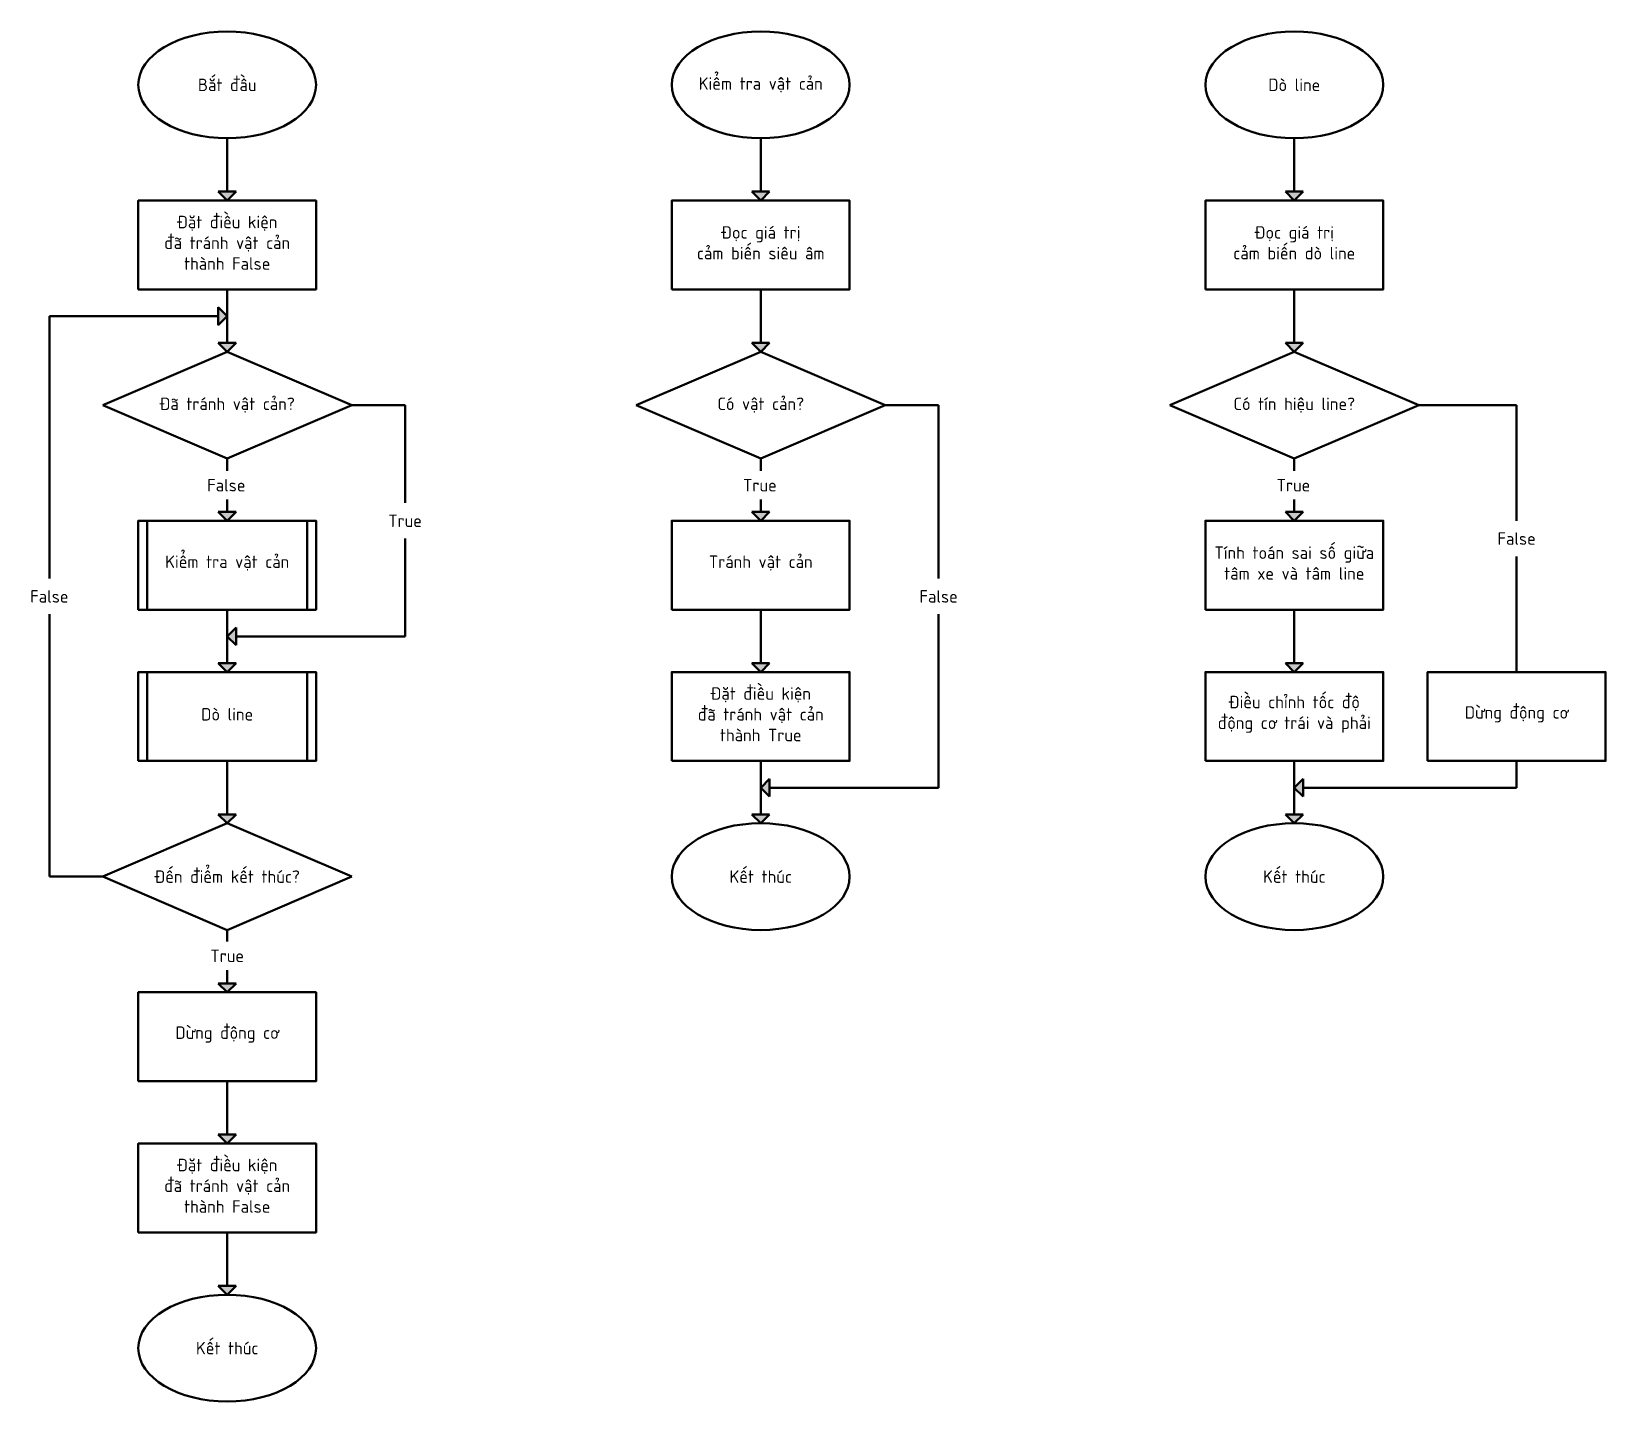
# Model space of a CAD drawing. Header units: millimetres. Extents: x 146 to 5820, y 110 to 951.
# Drawn here: x 4935 to 5820, y 146 to 916 of the extents above; entities that cross this region are included whole.
import ezdxf

# ---------------------------------------------------------------- set-up
doc = ezdxf.new("R2010")
doc.units = ezdxf.units.MM
doc.header["$LTSCALE"] = 0.25
doc.layers.add('Duong_dam', color=7, linetype='Continuous', lineweight=50)
doc.styles.get("Standard").update_dxf_attribs({"font": ''})
doc.styles.get('Standard').set_extended_font_data('TCVN 7284')

msp = doc.modelspace()

# ---------------------------------------------------------------- texts
at = {"layer": 'Duong_dam', "char_height": 7, "attachment_point": 5}
for s, width, heights, insert in [('\\pxqc;{\\C2;Kiểm tra vật cản}', 83.4368, [16.87], (5345.33, 886.33)), ('\\pxqc;{\\C2;Bắt đầu}', 65.983, [0], (5045.33, 886.33)), ('\\pxqc;{\\C2;Dò line}', 83.4368, [16.87], (5645.33, 886.33)), ('\\pxqc;{\\C2;Đặt điều kiện \\Pđã tránh vật cản thành False}', 90.9479, [48.06], (5045.33, 797.57)), ('\\pxqc;{\\C2;Đọc giá trị \\Pcảm biến siêu âm}', 100, [0], (5345.33, 797.57)), ('\\pxqc;{\\C2;Đọc giá trị \\Pcảm biến dò line}', 100, [0], (5645.33, 797.57)), ('\\pxqc;{\\C2;Đã tránh vật cản?}', 100, [0], (5045.33, 706.33)), ('\\pxqc;{\\C2;Có vật cản?}', 100, [0], (5345.33, 706.33)), ('\\pxqc;{\\C2;Có tín hiệu line?}', 100, [0], (5645.33, 706.33)), ('\\pxqc;{\\C2;False}', 40, [0], (5044.84, 661.33)), ('\\pxqc;{\\C2;True}', 40, [0], (5344.84, 661.33)), ('\\pxqc;{\\C2;True}', 40, [0], (5644.84, 661.33)), ('\\pxqc;{\\C2;True}', 40, [0], (5145.33, 641.33)), ('\\pxqc;{\\C2;Tính toán sai số giữa tâm xe và tâm line}', 100, [0], (5645.33, 617.57)), ('\\pxqc;{\\C2;False}', 40, [0], (5770.33, 631.33)), ('\\pxqc;{\\C2;Kiểm tra vật cản}', 100, [0], (5045.33, 617.57)), ('\\pxqc;{\\C2;Tránh vật cản}', 100, [0], (5345.33, 617.57)), ('\\pxqc;{\\C2;False}', 40, [0], (4945.33, 598.83)), ('\\pxqc;{\\C2;False}', 40, [0], (5445.33, 598.83)), ('\\pxqc;{\\C2;Đặt điều kiện \\Pđã tránh vật cản thành True}', 90.9479, [48.06], (5345.33, 532.57)), ('\\pxqc;{\\C2;Điều chỉnh tốc độ động cơ trái và phải}', 90.9479, [48.06], (5645.33, 532.57)), ('\\pxqc;{\\C2;Dò line}', 100, [0], (5045.33, 532.57)), ('\\pxqc;{\\C2;Dừng động cơ}', 90.9479, [48.06], (5770.33, 532.57)), ('\\pxqc;{\\C2;Đến điểm kết thúc?}', 100, [0], (5045.33, 441.33)), ('\\pxqc;{\\C2;Kết thúc}', 65.983, [0], (5345.33, 441.33)), ('\\pxqc;{\\C2;Kết thúc}', 65.983, [0], (5645.33, 441.33)), ('\\pxqc;{\\C2;True}', 40, [0], (5045.33, 396.8)), ('\\pxqc;{\\C2;Dừng động cơ}', 100, [0], (5045.33, 352.57)), ('\\pxqc;{\\C2;Đặt điều kiện \\Pđã tránh vật cản thành False}', 93.0294, [38.25], (5045.33, 267.57)), ('\\pxqc;{\\C2;Kết thúc}', 65.983, [0], (5045.33, 176.33))]:
    msp.add_mtext_dynamic_manual_height_columns(s, width=width, gutter_width=12.5, heights=heights, dxfattribs=dict(at, insert=insert))

# ---------------------------------------------------------------- hatches: boundary and pattern name
at = {"layer": 'Duong_dam'}
h = msp.add_hatch(color=256, dxfattribs=at)
h.dxf.hatch_style = 1
h.paths.add_polyline_path([(5040.33, 761.33), (5040.33, 756.33), (5040.33, 751.33), (5045.33, 756.33)])
h.paths.add_polyline_path([(5045.33, 741.33), (5040.33, 741.33), (5045.33, 736.33), (5050.33, 741.33)])
h.paths.add_polyline_path([(5045.33, 641.33), (5050.33, 646.33), (5045.33, 646.33), (5040.33, 646.33)])
h.paths.add_polyline_path([(5050.33, 571.33), (5050.33, 576.33), (5050.33, 581.33), (5045.33, 576.33)])
h.paths.add_polyline_path([(5050.33, 561.33), (5045.33, 561.33), (5040.33, 561.33), (5045.33, 556.33)])
h.paths.add_polyline_path([(5050.33, 476.33), (5045.33, 476.33), (5040.33, 476.33), (5045.33, 471.33)])
h.paths.add_polyline_path([(5045.33, 381.33), (5040.33, 381.33), (5045.33, 376.33), (5050.33, 381.33)])
h.paths.add_polyline_path([(5050.33, 296.33), (5045.33, 296.33), (5040.33, 296.33), (5045.33, 291.33)])
h.paths.add_polyline_path([(5045.33, 206.33), (5050.33, 211.33), (5045.33, 211.33), (5040.33, 211.33)])
h.paths.add_polyline_path([(5050.33, 826.33), (5045.33, 826.33), (5040.33, 826.33), (5045.33, 821.33)])
h.paths.add_polyline_path([(5340.33, 826.33), (5345.33, 821.33), (5350.33, 826.33), (5345.33, 826.33)])
h.paths.add_polyline_path([(5340.33, 741.33), (5345.33, 736.33), (5350.33, 741.33), (5345.33, 741.33)])
h.paths.add_polyline_path([(5340.33, 646.33), (5345.33, 641.33), (5350.33, 646.33), (5345.33, 646.33)])
h.paths.add_polyline_path([(5340.33, 561.33), (5345.33, 556.33), (5350.33, 561.33), (5345.33, 561.33)])
h.paths.add_polyline_path([(5350.33, 496.33), (5345.33, 491.33), (5350.33, 486.33), (5350.33, 491.33)])
h.paths.add_polyline_path([(5340.33, 476.33), (5345.33, 471.33), (5350.33, 476.33), (5345.33, 476.33)])
h.paths.add_polyline_path([(5640.33, 476.33), (5645.33, 471.33), (5650.33, 476.33), (5645.33, 476.33)])
h.paths.add_polyline_path([(5645.33, 491.33), (5650.33, 486.33), (5650.33, 491.33), (5650.33, 496.33)])
h.paths.add_polyline_path([(5640.33, 561.33), (5645.33, 556.33), (5650.33, 561.33), (5645.33, 561.33)])
h.paths.add_polyline_path([(5640.33, 646.33), (5645.33, 641.33), (5650.33, 646.33), (5645.33, 646.33)])
h.paths.add_polyline_path([(5640.33, 741.33), (5645.33, 736.33), (5650.33, 741.33), (5645.33, 741.33)])
h.paths.add_polyline_path([(5640.33, 826.33), (5645.33, 821.33), (5650.33, 826.33), (5645.33, 826.33)])

# ---------------------------------------------------------------- linework, layer by layer
for p, q in [((5045.33, 826.33), (5045.33, 856.33)), ((5345.33, 826.33), (5345.33, 856.33)), ((5645.33, 826.33), (5645.33, 856.33)), ((5045.33, 826.33), (5040.33, 826.33)), ((5040.33, 826.33), (5045.33, 821.33)), ((5045.33, 826.33), (5050.33, 826.33)), ((5050.33, 826.33), (5045.33, 821.33)), ((5345.33, 826.33), (5340.33, 826.33)), ((5340.33, 826.33), (5345.33, 821.33)), ((5345.33, 826.33), (5350.33, 826.33)), ((5350.33, 826.33), (5345.33, 821.33)), ((5645.33, 826.33), (5640.33, 826.33)), ((5640.33, 826.33), (5645.33, 821.33)), ((5645.33, 826.33), (5650.33, 826.33)), ((5650.33, 826.33), (5645.33, 821.33)), ((5045.33, 741.33), (5045.33, 771.33)), ((5345.33, 741.33), (5345.33, 771.33)), ((5645.33, 741.33), (5645.33, 771.33)), ((5040.33, 756.33), (5040.33, 761.33)), ((5040.33, 761.33), (5045.33, 756.33)), ((4945.33, 756.33), (5040.33, 756.33)), ((4945.33, 608.83), (4945.33, 756.33)), ((5040.33, 756.33), (5040.33, 751.33)), ((5040.33, 751.33), (5045.33, 756.33)), ((4975.33, 706.33), (5045.33, 736.33)), ((5045.33, 741.33), (5040.33, 741.33)), ((5040.33, 741.33), (5045.33, 736.33)), ((5045.33, 741.33), (5050.33, 741.33)), ((5050.33, 741.33), (5045.33, 736.33)), ((5045.33, 736.33), (5115.33, 706.33)), ((5275.33, 706.33), (5345.33, 736.33)), ((5345.33, 741.33), (5340.33, 741.33)), ((5340.33, 741.33), (5345.33, 736.33)), ((5345.33, 741.33), (5350.33, 741.33)), ((5350.33, 741.33), (5345.33, 736.33)), ((5345.33, 736.33), (5415.33, 706.33)), ((5575.33, 706.33), (5645.33, 736.33)), ((5645.33, 741.33), (5640.33, 741.33)), ((5640.33, 741.33), (5645.33, 736.33)), ((5645.33, 741.33), (5650.33, 741.33)), ((5650.33, 741.33), (5645.33, 736.33)), ((5645.33, 736.33), (5715.33, 706.33)), ((5045.33, 676.33), (4975.33, 706.33)), ((5115.33, 706.33), (5045.33, 676.33)), ((5115.33, 706.33), (5145.33, 706.33)), ((5145.33, 706.33), (5145.33, 651.33)), ((5345.33, 676.33), (5275.33, 706.33)), ((5415.33, 706.33), (5345.33, 676.33)), ((5415.33, 706.33), (5445.33, 706.33)), ((5445.33, 706.33), (5445.33, 608.83)), ((5645.33, 676.33), (5575.33, 706.33)), ((5715.33, 706.33), (5645.33, 676.33)), ((5770.33, 706.33), (5715.33, 706.33)), ((5770.33, 641.33), (5770.33, 706.33)), ((5045.33, 671.33), (5045.33, 676.33)), ((5345.33, 671.33), (5345.33, 676.33)), ((5645.33, 671.33), (5645.33, 676.33)), ((5045.33, 671.33), (5045.33, 669.33)), ((5345.33, 671.33), (5345.33, 669.33)), ((5645.33, 671.33), (5645.33, 669.33)), ((5045.33, 646.33), (5040.33, 646.33)), ((5040.33, 646.33), (5045.33, 641.33)), ((5045.33, 651.33), (5045.33, 653.33)), ((5045.33, 646.33), (5045.33, 651.33)), ((5045.33, 646.33), (5050.33, 646.33)), ((5050.33, 646.33), (5045.33, 641.33)), ((5345.33, 646.33), (5340.33, 646.33)), ((5340.33, 646.33), (5345.33, 641.33)), ((5345.33, 651.33), (5345.33, 653.33)), ((5345.33, 646.33), (5345.33, 651.33)), ((5345.33, 646.33), (5350.33, 646.33)), ((5350.33, 646.33), (5345.33, 641.33)), ((5645.33, 646.33), (5640.33, 646.33)), ((5640.33, 646.33), (5645.33, 641.33)), ((5645.33, 651.33), (5645.33, 653.33)), ((5645.33, 646.33), (5645.33, 651.33)), ((5645.33, 646.33), (5650.33, 646.33)), ((5650.33, 646.33), (5645.33, 641.33)), ((5000.33, 641.33), (5000.33, 591.33)), ((5090.33, 641.33), (5090.33, 591.33)), ((5145.33, 631.33), (5145.33, 576.33)), ((5770.33, 556.33), (5770.33, 621.33)), ((4945.33, 441.33), (4945.33, 588.83)), ((5045.33, 561.33), (5045.33, 591.33)), ((5345.33, 561.33), (5345.33, 591.33)), ((5445.33, 588.83), (5445.33, 491.33)), ((5645.33, 561.33), (5645.33, 591.33)), ((5050.33, 581.33), (5045.33, 576.33)), ((5050.33, 571.33), (5045.33, 576.33)), ((5050.33, 576.33), (5050.33, 581.33)), ((5050.33, 576.33), (5050.33, 571.33)), ((5145.33, 576.33), (5050.33, 576.33)), ((5045.33, 561.33), (5040.33, 561.33)), ((5040.33, 561.33), (5045.33, 556.33)), ((5045.33, 561.33), (5050.33, 561.33)), ((5050.33, 561.33), (5045.33, 556.33)), ((5345.33, 561.33), (5340.33, 561.33)), ((5340.33, 561.33), (5345.33, 556.33)), ((5345.33, 561.33), (5350.33, 561.33)), ((5350.33, 561.33), (5345.33, 556.33)), ((5645.33, 561.33), (5640.33, 561.33)), ((5640.33, 561.33), (5645.33, 556.33)), ((5645.33, 561.33), (5650.33, 561.33)), ((5650.33, 561.33), (5645.33, 556.33)), ((5000.33, 556.33), (5000.33, 506.33)), ((5090.33, 556.33), (5090.33, 506.33)), ((5045.33, 476.33), (5045.33, 506.33)), ((5345.33, 476.33), (5345.33, 506.33)), ((5645.33, 476.33), (5645.33, 506.33)), ((5770.33, 491.33), (5770.33, 506.33)), ((5350.33, 496.33), (5345.33, 491.33)), ((5350.33, 491.33), (5350.33, 496.33)), ((5650.33, 496.33), (5645.33, 491.33)), ((5650.33, 491.33), (5650.33, 496.33)), ((5350.33, 486.33), (5345.33, 491.33)), ((5350.33, 491.33), (5350.33, 486.33)), ((5445.33, 491.33), (5350.33, 491.33)), ((5650.33, 486.33), (5645.33, 491.33)), ((5650.33, 491.33), (5650.33, 486.33)), ((5650.33, 491.33), (5770.33, 491.33)), ((4975.33, 441.33), (5045.33, 471.33)), ((5045.33, 476.33), (5040.33, 476.33)), ((5040.33, 476.33), (5045.33, 471.33)), ((5045.33, 476.33), (5050.33, 476.33)), ((5050.33, 476.33), (5045.33, 471.33)), ((5045.33, 471.33), (5115.33, 441.33)), ((5345.33, 476.33), (5340.33, 476.33)), ((5340.33, 476.33), (5345.33, 471.33)), ((5345.33, 476.33), (5350.33, 476.33)), ((5350.33, 476.33), (5345.33, 471.33)), ((5645.33, 476.33), (5640.33, 476.33)), ((5640.33, 476.33), (5645.33, 471.33)), ((5645.33, 476.33), (5650.33, 476.33)), ((5650.33, 476.33), (5645.33, 471.33)), ((4975.33, 441.33), (4945.33, 441.33)), ((5045.33, 411.33), (4975.33, 441.33)), ((5115.33, 441.33), (5045.33, 411.33)), ((5045.33, 406.8), (5045.33, 411.33)), ((5045.33, 406.8), (5045.33, 404.8)), ((5045.33, 381.33), (5040.33, 381.33)), ((5040.33, 381.33), (5045.33, 376.33)), ((5045.33, 386.8), (5045.33, 388.8)), ((5045.33, 381.33), (5045.33, 386.8)), ((5045.33, 381.33), (5050.33, 381.33)), ((5050.33, 381.33), (5045.33, 376.33)), ((5045.33, 296.33), (5045.33, 326.33)), ((5045.33, 296.33), (5040.33, 296.33)), ((5040.33, 296.33), (5045.33, 291.33)), ((5045.33, 296.33), (5050.33, 296.33)), ((5050.33, 296.33), (5045.33, 291.33)), ((5045.33, 211.33), (5045.33, 241.33)), ((5045.33, 211.33), (5040.33, 211.33)), ((5040.33, 211.33), (5045.33, 206.33)), ((5045.33, 211.33), (5050.33, 211.33)), ((5050.33, 211.33), (5045.33, 206.33))]:
    msp.add_line(p, q, dxfattribs=at)
for points in [[(4995.33, 771.33), (5095.33, 771.33), (5095.33, 821.33), (4995.33, 821.33)], [(5295.33, 771.33), (5395.33, 771.33), (5395.33, 821.33), (5295.33, 821.33)], [(5595.33, 771.33), (5695.33, 771.33), (5695.33, 821.33), (5595.33, 821.33)], [(4995.33, 591.33), (5095.33, 591.33), (5095.33, 641.33), (4995.33, 641.33)], [(5295.33, 591.33), (5395.33, 591.33), (5395.33, 641.33), (5295.33, 641.33)], [(5595.33, 591.33), (5695.33, 591.33), (5695.33, 641.33), (5595.33, 641.33)], [(4995.33, 506.33), (5095.33, 506.33), (5095.33, 556.33), (4995.33, 556.33)], [(5295.33, 506.33), (5395.33, 506.33), (5395.33, 556.33), (5295.33, 556.33)], [(5595.33, 506.33), (5695.33, 506.33), (5695.33, 556.33), (5595.33, 556.33)], [(5720.33, 506.33), (5820.33, 506.33), (5820.33, 556.33), (5720.33, 556.33)], [(4995.33, 326.33), (5095.33, 326.33), (5095.33, 376.33), (4995.33, 376.33)], [(4995.33, 241.33), (5095.33, 241.33), (5095.33, 291.33), (4995.33, 291.33)]]:
    msp.add_lwpolyline(points, close=True, dxfattribs=at)
for centre in [(5045.33, 886.33), (5345.33, 886.33), (5645.33, 886.33), (5345.33, 441.33), (5645.33, 441.33), (5045.33, 176.33)]:
    msp.add_ellipse(centre, major_axis=(-50, 0), ratio=0.6, dxfattribs=at)

msp.set_redraw_order([(e.dxf.handle, doc.entitydb.next_handle()) for e in msp.query("TEXT MTEXT ATTDEF DIMENSION ARC_DIMENSION")])  # texts and dimensions are drawn at this point

doc.saveas('drawing.dxf')
